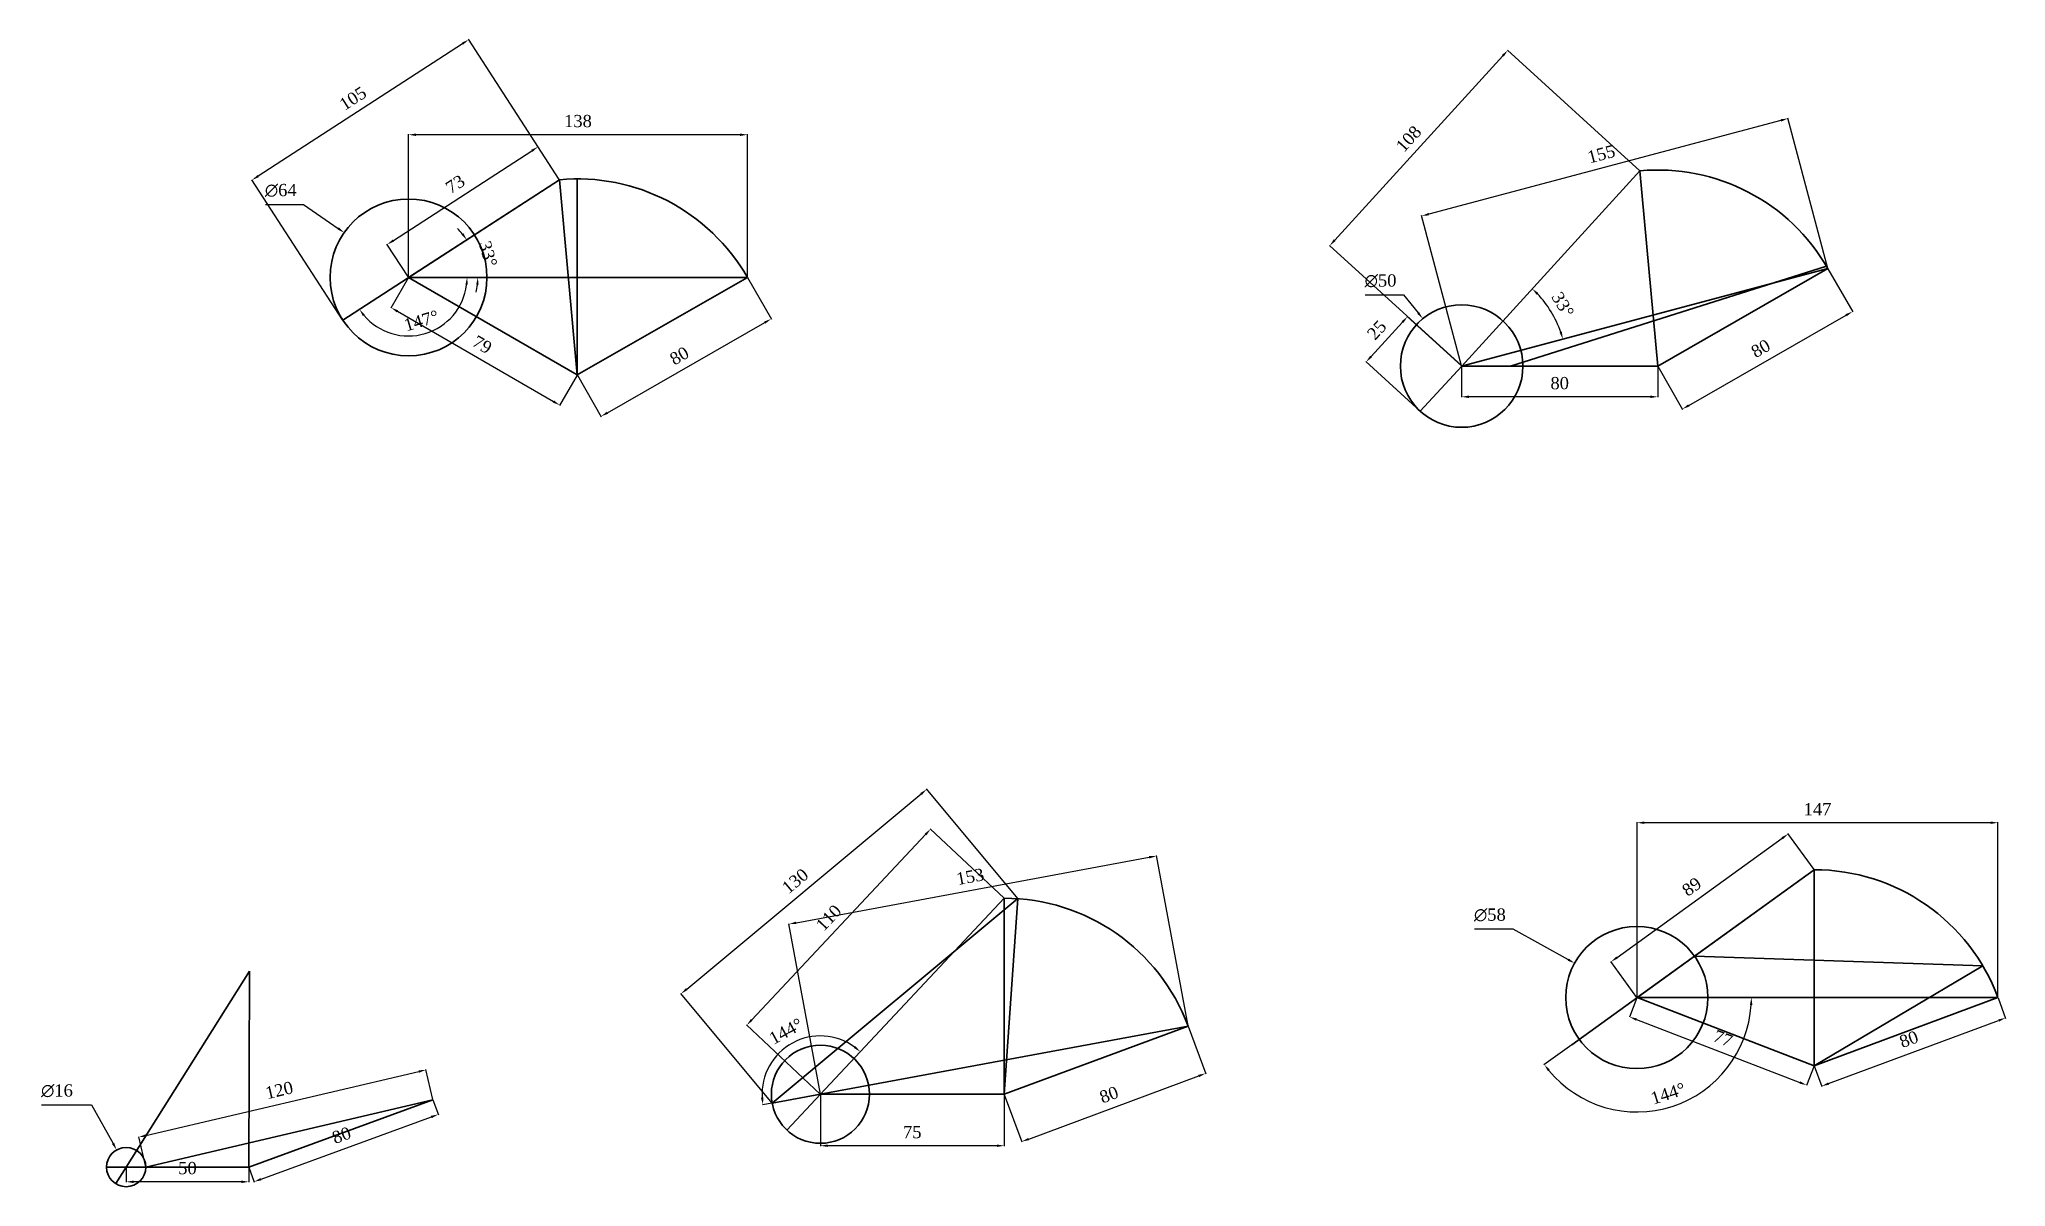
# Model space of a CAD drawing. Header units: inches. Extents: x 27 to 6622, y 41 to 2659.
# Drawn here: x 27 to 829, y 41 to 510 of the extents above; entities that cross this region are included whole.
import ezdxf

# ---------------------------------------------------------------- set-up
doc = ezdxf.new("R2010")
doc.units = ezdxf.units.IN
doc.header["$MEASUREMENT"] = 0
doc.layers.get('0').update_dxf_attribs({"lineweight": 35})
doc.layers.get('Defpoints').update_dxf_attribs({"color": 10})
doc.styles.get("Standard").update_dxf_attribs({"font": 'times.ttf', "height": 7})
doc.dimstyles.get("Standard").update_dxf_attribs({"dimtxt": 5, "dimasz": 3, "dimexe": 0.18, "dimexo": 0.0625, "dimgap": 3, "dimtad": 3, "dimtoh": 1, "dimdec": 0, "dimzin": 0, "dimdsep": 46, "dimtxsty": 'Standard', "dimcen": 0.09, "dimadec": 0, "dimazin": 0, "dimtfac": 1, "dimtdec": 0, "dimtofl": 0, "dimtmove": 0, "dimatfit": 3, "dimfxl": 1, "dimtolj": 1, "dimtzin": 0, "dimarcsym": 0})

msp = doc.modelspace()

# ---------------------------------------------------------------- blocks, each defined once
blk = doc.blocks.new('*D1')
at = {"color": 0, "lineweight": -2, "transparency": 16777216}
for p, q in [((187.59, 76.79), (189.82, 70.69)), ((117.44, 44.43), (186.94, 69.83)), ((112.45, 49.32), (114.68, 43.23))]:
    blk.add_line(p, q, dxfattribs=at)
at = {"color": 0, "transparency": 16777216}
for points in [[(186.77, 70.3), (187.11, 69.36), (189.75, 70.86)], [(117.26, 44.89), (117.61, 43.96), (114.62, 43.4)]]:
    blk.add_solid(points, dxfattribs=at)
at = {"layer": 'Defpoints', "color": 0, "transparency": 16777216}
for p in [(187.57, 76.85), (189.75, 70.86), (112.43, 49.38)]:
    blk.add_point(p, dxfattribs=at)
at = {"color": 0, "transparency": 16777216, "insert": (150.28, 62.34), "char_height": 5, "attachment_point": 5, "rotation": 20.08086}
blk.add_mtext('\\A1;80', dxfattribs=at)
blk = doc.blocks.new('*D2')
at = {"color": 0, "lineweight": -2, "transparency": 16777216}
for p, q in [((62.43, 49.32), (62.43, 43.19)), ((112.43, 49.32), (112.43, 43.19)), ((109.43, 43.37), (65.43, 43.37))]:
    blk.add_line(p, q, dxfattribs=at)
at = {"color": 0, "transparency": 16777216}
for points in [[(65.43, 43.87), (65.43, 42.87), (62.43, 43.37)], [(109.43, 43.87), (109.43, 42.87), (112.43, 43.37)]]:
    blk.add_solid(points, dxfattribs=at)
at = {"layer": 'Defpoints', "color": 0, "transparency": 16777216}
for p in [(62.43, 49.38), (112.43, 49.38), (62.43, 43.37)]:
    blk.add_point(p, dxfattribs=at)
at = {"color": 0, "transparency": 16777216, "insert": (87.43, 48.93), "char_height": 5, "attachment_point": 5}
blk.add_mtext('\\A1;50', dxfattribs=at)
blk = doc.blocks.new('*D3')
at = {"color": 0, "lineweight": -2, "transparency": 16777216}
for p, q in [((27.9, 74.8), (48.35, 74.8)), ((48.35, 74.8), (57.1, 59)), ((62.34, 49.38), (62.52, 49.38)), ((62.43, 49.29), (62.43, 49.47))]:
    blk.add_line(p, q, dxfattribs=at)
at = {"color": 0, "transparency": 16777216}
blk.add_solid([(57.54, 59.24), (56.66, 58.76), (58.55, 56.38)], dxfattribs=at)
at = {"layer": 'Defpoints', "color": 0, "transparency": 16777216}
for p in [(58.55, 56.38), (66.31, 42.38)]:
    blk.add_point(p, dxfattribs=at)
at = {"color": 0, "transparency": 16777216, "insert": (34.2, 80.5), "char_height": 5, "attachment_point": 5}
blk.add_mtext('\\A1;∅16', dxfattribs=at)
blk = doc.blocks.new('*D4')
at = {"color": 0, "lineweight": -2, "transparency": 16777216}
for p, q in [((70.49, 62.27), (181.78, 88.37)), ((187.55, 76.91), (184.66, 89.23)), ((70.42, 49.44), (67.53, 61.76))]:
    blk.add_line(p, q, dxfattribs=at)
at = {"color": 0, "transparency": 16777216}
for points in [[(181.67, 88.85), (181.9, 87.88), (184.7, 89.05)], [(70.37, 62.76), (70.6, 61.78), (67.57, 61.59)]]:
    blk.add_solid(points, dxfattribs=at)
at = {"layer": 'Defpoints', "color": 0, "transparency": 16777216}
for p in [(184.7, 89.05), (187.57, 76.85), (70.43, 49.38)]:
    blk.add_point(p, dxfattribs=at)
at = {"color": 0, "transparency": 16777216, "insert": (124.87, 80.73), "char_height": 5, "attachment_point": 5, "rotation": 13.19699}
blk.add_mtext('\\A1;120', dxfattribs=at)
blk = doc.blocks.new('*D5')
at = {"color": 0, "lineweight": -2, "transparency": 16777216}
for p, q in [((317.63, 109.45), (388.52, 185.08)), ((420.58, 159.13), (390.44, 187.39)), ((345.58, 79.13), (315.44, 107.39))]:
    blk.add_line(p, q, dxfattribs=at)
at = {"color": 0, "transparency": 16777216}
for points in [[(388.16, 185.42), (388.89, 184.73), (390.57, 187.26)], [(317.26, 109.8), (317.99, 109.11), (315.57, 107.26)]]:
    blk.add_solid(points, dxfattribs=at)
at = {"layer": 'Defpoints', "color": 0, "transparency": 16777216}
for p in [(390.57, 187.26), (420.62, 159.09), (345.62, 79.09)]:
    blk.add_point(p, dxfattribs=at)
at = {"color": 0, "transparency": 16777216, "insert": (349.02, 151.06), "char_height": 5, "attachment_point": 5, "rotation": 46.84761}
blk.add_mtext('\\A1;110', dxfattribs=at)
blk = doc.blocks.new('*D6')
at = {"color": 0, "lineweight": -2, "transparency": 16777216}
for p, q in [((495.62, 106.98), (482.72, 176.49)), ((335.7, 149.03), (479.8, 175.77)), ((345.61, 79.15), (332.72, 148.66))]:
    blk.add_line(p, q, dxfattribs=at)
at = {"color": 0, "transparency": 16777216}
for points in [[(479.71, 176.26), (479.89, 175.28), (482.75, 176.31)], [(335.61, 149.52), (335.79, 148.54), (332.75, 148.48)]]:
    blk.add_solid(points, dxfattribs=at)
at = {"layer": 'Defpoints', "color": 0, "transparency": 16777216}
for p in [(482.75, 176.31), (495.63, 106.92), (345.62, 79.09)]:
    blk.add_point(p, dxfattribs=at)
at = {"color": 0, "transparency": 16777216, "insert": (406.74, 167.86), "char_height": 5, "attachment_point": 5, "rotation": 10.51073}
blk.add_mtext('\\A1;153', dxfattribs=at)
blk = doc.blocks.new('*D7')
at = {"color": 0, "lineweight": -2, "transparency": 16777216}
for p, q in [((291.1, 122.01), (386.72, 201.62)), ((426.15, 158.95), (388.91, 203.68)), ((325.92, 75.49), (288.67, 120.22))]:
    blk.add_line(p, q, dxfattribs=at)
at = {"color": 0, "transparency": 16777216}
for points in [[(386.4, 202), (387.04, 201.24), (389.02, 203.54)], [(290.78, 122.39), (291.42, 121.62), (288.79, 120.09)]]:
    blk.add_solid(points, dxfattribs=at)
at = {"layer": 'Defpoints', "color": 0, "transparency": 16777216}
for p in [(389.02, 203.54), (426.19, 158.9), (325.96, 75.44)]:
    blk.add_point(p, dxfattribs=at)
at = {"color": 0, "transparency": 16777216, "insert": (335.35, 166.08), "char_height": 5, "attachment_point": 5, "rotation": 39.78144}
blk.add_mtext('\\A1;130', dxfattribs=at)
blk = doc.blocks.new('*D8')
at = {"color": 0, "lineweight": -2, "transparency": 16777216}
for p, q in [((345.62, 79.03), (345.62, 57.91)), ((420.62, 79.03), (420.62, 57.91)), ((417.62, 58.09), (348.62, 58.09))]:
    blk.add_line(p, q, dxfattribs=at)
at = {"color": 0, "transparency": 16777216}
for points in [[(348.62, 58.59), (348.62, 57.59), (345.62, 58.09)], [(417.62, 58.59), (417.62, 57.59), (420.62, 58.09)]]:
    blk.add_solid(points, dxfattribs=at)
at = {"layer": 'Defpoints', "color": 0, "transparency": 16777216}
for p in [(345.62, 79.09), (420.62, 79.09), (345.62, 58.09)]:
    blk.add_point(p, dxfattribs=at)
at = {"color": 0, "transparency": 16777216, "insert": (383.12, 63.63), "char_height": 5, "attachment_point": 5}
blk.add_mtext('\\A1;75', dxfattribs=at)
blk = doc.blocks.new('*D9')
at = {"color": 0, "lineweight": -2, "transparency": 16777216}
for p, q in [((495.65, 106.86), (502.86, 87.44)), ((430.6, 60.82), (499.98, 86.56)), ((420.65, 79.03), (427.85, 59.61))]:
    blk.add_line(p, q, dxfattribs=at)
at = {"color": 0, "transparency": 16777216}
for points in [[(499.81, 87.03), (500.16, 86.1), (502.79, 87.61)], [(430.43, 61.29), (430.78, 60.35), (427.79, 59.78)]]:
    blk.add_solid(points, dxfattribs=at)
at = {"layer": 'Defpoints', "color": 0, "transparency": 16777216}
for p in [(495.63, 106.92), (502.79, 87.61), (420.62, 79.09)]:
    blk.add_point(p, dxfattribs=at)
at = {"color": 0, "transparency": 16777216, "insert": (463.36, 78.9), "char_height": 5, "attachment_point": 5, "rotation": 20.35777}
blk.add_mtext('\\A1;80', dxfattribs=at)
blk = doc.blocks.new('*D10')
at = {"color": 0, "lineweight": -2, "transparency": 16777216}
blk.add_line((325.9, 75.43), (322.04, 74.72), dxfattribs=at)
blk.add_arc((345.62, 79.09), 23.8, 54.07354, 183.2848, dxfattribs=at)
at = {"color": 0, "transparency": 16777216}
for points in [[(359.91, 98.75), (359.27, 97.98), (361.9, 96.46)], [(322.36, 77.79), (321.36, 77.67), (322.22, 74.75)]]:
    blk.add_solid(points, dxfattribs=at)
at = {"layer": 'Defpoints', "color": 0, "transparency": 16777216}
for p in [(420.62, 159.09), (343.66, 102.81), (325.96, 75.44), (345.62, 79.09), (345.62, 79.09)]:
    blk.add_point(p, dxfattribs=at)
at = {"color": 0, "transparency": 16777216, "insert": (331.56, 104.81), "char_height": 5, "attachment_point": 5, "rotation": 28.67917}
blk.add_mtext('\\A1;144°', dxfattribs=at)
blk = doc.blocks.new('*D11')
at = {"color": 0, "lineweight": -2, "transparency": 16777216}
for p, q in [((750.97, 170.76), (740.35, 185.47)), ((670.65, 134.91), (738.02, 183.56)), ((678.74, 118.59), (668.11, 133.3))]:
    blk.add_line(p, q, dxfattribs=at)
at = {"color": 0, "transparency": 16777216}
for points in [[(737.73, 183.97), (738.31, 183.16), (740.45, 185.32)], [(670.36, 135.31), (670.94, 134.5), (668.22, 133.15)]]:
    blk.add_solid(points, dxfattribs=at)
at = {"layer": 'Defpoints', "color": 0, "transparency": 16777216}
for p in [(740.45, 185.32), (751.01, 170.71), (678.77, 118.54)]:
    blk.add_point(p, dxfattribs=at)
at = {"color": 0, "transparency": 16777216, "insert": (701.08, 163.74), "char_height": 5, "attachment_point": 5, "rotation": 35.83851}
blk.add_mtext('\\A1;89', dxfattribs=at)
blk = doc.blocks.new('*D12')
at = {"color": 0, "lineweight": -2, "transparency": 16777216}
for p, q in [((678.77, 118.6), (678.77, 190.07)), ((823.01, 189.89), (681.77, 189.89)), ((826.01, 118.6), (826.01, 190.07))]:
    blk.add_line(p, q, dxfattribs=at)
at = {"color": 0, "transparency": 16777216}
for points in [[(681.77, 190.39), (681.77, 189.39), (678.77, 189.89)], [(823.01, 190.39), (823.01, 189.39), (826.01, 189.89)]]:
    blk.add_solid(points, dxfattribs=at)
at = {"layer": 'Defpoints', "color": 0, "transparency": 16777216}
for p in [(678.77, 189.89), (678.77, 118.54), (826.01, 118.54)]:
    blk.add_point(p, dxfattribs=at)
at = {"color": 0, "transparency": 16777216, "insert": (752.39, 195.4), "char_height": 5, "attachment_point": 5}
blk.add_mtext('\\A1;147', dxfattribs=at)
blk = doc.blocks.new('*D13')
at = {"color": 0, "lineweight": -2, "transparency": 16777216}
for p, q in [((678.75, 118.48), (675.67, 110.48)), ((678.53, 109.57), (745.17, 83.9)), ((750.98, 90.65), (747.9, 82.65))]:
    blk.add_line(p, q, dxfattribs=at)
at = {"color": 0, "transparency": 16777216}
for points in [[(678.71, 110.04), (678.35, 109.1), (675.73, 110.65)], [(745.35, 84.36), (744.99, 83.43), (747.97, 82.82)]]:
    blk.add_solid(points, dxfattribs=at)
at = {"layer": 'Defpoints', "color": 0, "transparency": 16777216}
for p in [(678.77, 118.54), (751.01, 90.71), (747.97, 82.82)]:
    blk.add_point(p, dxfattribs=at)
at = {"color": 0, "transparency": 16777216, "insert": (713.83, 101.86), "char_height": 5, "attachment_point": 5, "rotation": 338.92878}
blk.add_mtext('\\A1;77', dxfattribs=at)
blk = doc.blocks.new('*D14')
at = {"color": 0, "lineweight": -2, "transparency": 16777216}
for p, q in [((826.03, 118.48), (829.15, 110.06)), ((756.9, 83.44), (826.28, 109.18)), ((751.03, 90.65), (754.15, 82.23))]:
    blk.add_line(p, q, dxfattribs=at)
at = {"color": 0, "transparency": 16777216}
for points in [[(826.11, 109.65), (826.45, 108.71), (829.09, 110.23)], [(756.73, 83.91), (757.08, 82.97), (754.09, 82.4)]]:
    blk.add_solid(points, dxfattribs=at)
at = {"layer": 'Defpoints', "color": 0, "transparency": 16777216}
for p in [(826.01, 118.54), (829.09, 110.23), (751.01, 90.71)]:
    blk.add_point(p, dxfattribs=at)
at = {"color": 0, "transparency": 16777216, "insert": (789.66, 101.52), "char_height": 5, "attachment_point": 5, "rotation": 20.35777}
blk.add_mtext('\\A1;80', dxfattribs=at)
blk = doc.blocks.new('*D15')
at = {"color": 0, "lineweight": -2, "transparency": 16777216}
blk.add_line((652.11, 99.28), (640.8, 91.11), dxfattribs=at)
blk.add_arc((678.77, 118.54), 46.66, 219.52325, 356.31526, dxfattribs=at)
at = {"color": 0, "transparency": 16777216}
for points in [[(724.83, 115.55), (725.83, 115.52), (725.43, 118.54)], [(642.39, 88.54), (643.18, 89.15), (640.95, 91.22)]]:
    blk.add_solid(points, dxfattribs=at)
at = {"layer": 'Defpoints', "color": 0, "transparency": 16777216}
for p in [(751.01, 170.71), (678.77, 118.54), (826.01, 118.54), (652.16, 99.32), (673.81, 72.15)]:
    blk.add_point(p, dxfattribs=at)
at = {"color": 0, "transparency": 16777216, "insert": (691.43, 79.39), "char_height": 5, "attachment_point": 5, "rotation": 17.91926}
blk.add_mtext('\\A1;144°', dxfattribs=at)
blk = doc.blocks.new('*D16')
at = {"color": 0, "lineweight": -2, "transparency": 16777216}
for p, q in [((612.44, 146.53), (628.05, 146.53)), ((628.05, 146.53), (650.68, 134.02)), ((678.59, 118.54), (678.77, 118.54)), ((678.68, 118.45), (678.68, 118.63))]:
    blk.add_line(p, q, dxfattribs=at)
at = {"color": 0, "transparency": 16777216}
blk.add_solid([(650.92, 134.46), (650.44, 133.58), (653.3, 132.57)], dxfattribs=at)
at = {"layer": 'Defpoints', "color": 0, "transparency": 16777216}
for p in [(653.3, 132.57), (704.06, 104.5)]:
    blk.add_point(p, dxfattribs=at)
at = {"color": 0, "transparency": 16777216, "insert": (618.75, 152.23), "char_height": 5, "attachment_point": 5}
blk.add_mtext('\\A1;∅58', dxfattribs=at)
blk = doc.blocks.new('*D17')
at = {"color": 0, "lineweight": -2, "transparency": 16777216}
for p, q in [((315.89, 412.33), (325.65, 395.3)), ((258.75, 357.17), (322.96, 393.97)), ((246.48, 372.55), (256.24, 355.52))]:
    blk.add_line(p, q, dxfattribs=at)
at = {"color": 0, "transparency": 16777216}
for points in [[(322.71, 394.4), (323.2, 393.53), (325.56, 395.46)], [(258.5, 357.6), (259, 356.73), (256.15, 355.68)]]:
    blk.add_solid(points, dxfattribs=at)
at = {"layer": 'Defpoints', "color": 0, "transparency": 16777216}
for p in [(315.86, 412.38), (325.56, 395.46), (246.45, 372.6)]:
    blk.add_point(p, dxfattribs=at)
at = {"color": 0, "transparency": 16777216, "insert": (288.09, 380.39), "char_height": 5, "attachment_point": 5, "rotation": 29.81988}
blk.add_mtext('\\A1;80', dxfattribs=at)
blk = doc.blocks.new('*D18')
at = {"color": 0, "lineweight": -2, "transparency": 16777216}
for p, q in [((239.12, 452.32), (230.36, 465.84)), ((171.44, 427.44), (227.94, 464.06)), ((177.59, 412.44), (168.83, 425.96))]:
    blk.add_line(p, q, dxfattribs=at)
at = {"color": 0, "transparency": 16777216}
for points in [[(227.67, 464.48), (228.21, 463.64), (230.46, 465.69)], [(171.17, 427.86), (171.71, 427.02), (168.92, 425.81)]]:
    blk.add_solid(points, dxfattribs=at)
at = {"layer": 'Defpoints', "color": 0, "transparency": 16777216}
for p in [(230.46, 465.69), (239.16, 452.27), (177.62, 412.38)]:
    blk.add_point(p, dxfattribs=at)
at = {"color": 0, "transparency": 16777216, "insert": (196.67, 450.41), "char_height": 5, "attachment_point": 5, "rotation": 32.95101}
blk.add_mtext('\\A1;73', dxfattribs=at)
blk = doc.blocks.new('*D19')
at = {"color": 0, "lineweight": -2, "transparency": 16777216}
for p, q in [((177.62, 412.45), (177.62, 470.78)), ((312.86, 470.6), (180.62, 470.6)), ((315.86, 412.45), (315.86, 470.78))]:
    blk.add_line(p, q, dxfattribs=at)
at = {"color": 0, "transparency": 16777216}
for points in [[(180.62, 471.1), (180.62, 470.1), (177.62, 470.6)], [(312.86, 471.1), (312.86, 470.1), (315.86, 470.6)]]:
    blk.add_solid(points, dxfattribs=at)
at = {"layer": 'Defpoints', "color": 0, "transparency": 16777216}
for p in [(177.62, 470.6), (177.62, 412.38), (315.86, 412.38)]:
    blk.add_point(p, dxfattribs=at)
at = {"color": 0, "transparency": 16777216, "insert": (246.74, 476.16), "char_height": 5, "attachment_point": 5}
blk.add_mtext('\\A1;138', dxfattribs=at)
blk = doc.blocks.new('*D20')
at = {"color": 0, "lineweight": -2, "transparency": 16777216}
for p, q in [((177.59, 412.33), (170.4, 399.89)), ((173.09, 398.55), (236.72, 361.77)), ((246.42, 372.55), (239.23, 360.11))]:
    blk.add_line(p, q, dxfattribs=at)
at = {"color": 0, "transparency": 16777216}
for points in [[(173.34, 398.98), (172.84, 398.11), (170.49, 400.05)], [(236.97, 362.2), (236.47, 361.33), (239.32, 360.26)]]:
    blk.add_solid(points, dxfattribs=at)
at = {"layer": 'Defpoints', "color": 0, "transparency": 16777216}
for p in [(177.62, 412.38), (246.45, 372.6), (239.32, 360.26)]:
    blk.add_point(p, dxfattribs=at)
at = {"color": 0, "transparency": 16777216, "insert": (207.68, 384.96), "char_height": 5, "attachment_point": 5, "rotation": 329.97132}
blk.add_mtext('\\A1;79', dxfattribs=at)
blk = doc.blocks.new('*D21')
at = {"color": 0, "lineweight": -2, "transparency": 16777216}
for start, end in [(39.03933, 45.12765), (347.82336, 353.91168)]:
    blk.add_arc((177.62, 412.38), 28.25, start, end, dxfattribs=at)
at = {"color": 0, "transparency": 16777216}
for points in [[(199.97, 430.47), (199.16, 429.88), (201.33, 427.75)], [(205.21, 409.42), (206.21, 409.36), (205.87, 412.38)]]:
    blk.add_solid(points, dxfattribs=at)
at = {"layer": 'Defpoints', "color": 0, "transparency": 16777216}
for p in [(239.16, 452.27), (205.35, 417.77), (177.62, 412.38), (177.62, 412.38), (315.86, 412.38)]:
    blk.add_point(p, dxfattribs=at)
at = {"color": 0, "transparency": 16777216, "insert": (210.04, 421.97), "char_height": 5, "attachment_point": 5, "rotation": 286.47551}
blk.add_mtext('\\A1;33°', dxfattribs=at)
blk = doc.blocks.new('*D22')
at = {"color": 0, "lineweight": -2, "transparency": 16777216}
for p, q in [((119.21, 442.19), (134.79, 442.19)), ((134.79, 442.19), (148.9, 432.38)), ((177.53, 412.38), (177.71, 412.38)), ((177.62, 412.29), (177.62, 412.47))]:
    blk.add_line(p, q, dxfattribs=at)
at = {"color": 0, "transparency": 16777216}
blk.add_solid([(149.18, 432.79), (148.61, 431.97), (151.36, 430.66)], dxfattribs=at)
at = {"layer": 'Defpoints', "color": 0, "transparency": 16777216}
for p in [(151.36, 430.66), (203.89, 394.11)]:
    blk.add_point(p, dxfattribs=at)
at = {"color": 0, "transparency": 16777216, "insert": (125.5, 447.88), "char_height": 5, "attachment_point": 5}
blk.add_mtext('\\A1;∅64', dxfattribs=at)
blk = doc.blocks.new('*D23')
at = {"color": 0, "lineweight": -2, "transparency": 16777216}
for p, q in [((199.62, 507.75), (116.27, 453.73)), ((239.12, 452.32), (202.04, 509.54)), ((150.74, 395.03), (113.65, 452.25))]:
    blk.add_line(p, q, dxfattribs=at)
at = {"color": 0, "transparency": 16777216}
for points in [[(199.34, 508.17), (199.89, 507.33), (202.13, 509.39)], [(115.99, 454.15), (116.54, 453.31), (113.75, 452.1)]]:
    blk.add_solid(points, dxfattribs=at)
at = {"layer": 'Defpoints', "color": 0, "transparency": 16777216}
for p in [(113.75, 452.1), (239.16, 452.27), (150.77, 394.98)]:
    blk.add_point(p, dxfattribs=at)
at = {"color": 0, "transparency": 16777216, "insert": (154.92, 485.4), "char_height": 5, "attachment_point": 5, "rotation": 32.95101}
blk.add_mtext('\\A1;105', dxfattribs=at)
blk = doc.blocks.new('*D24')
at = {"color": 0, "lineweight": -2, "transparency": 16777216}
blk.add_arc((177.62, 412.38), 23.89, 220.15193, 352.79908, dxfattribs=at)
at = {"color": 0, "transparency": 16777216}
for points in [[(200.82, 409.42), (201.82, 409.36), (201.51, 412.38)], [(158.97, 396.68), (159.77, 397.28), (157.58, 399.39)]]:
    blk.add_solid(points, dxfattribs=at)
at = {"layer": 'Defpoints', "color": 0, "transparency": 16777216}
for p in [(239.16, 452.27), (177.62, 412.38), (315.86, 412.38), (150.77, 394.98), (174.29, 388.73)]:
    blk.add_point(p, dxfattribs=at)
at = {"color": 0, "transparency": 16777216, "insert": (182.84, 394.76), "char_height": 5, "attachment_point": 5, "rotation": 16.47551}
blk.add_mtext('\\A1;147°', dxfattribs=at)
blk = doc.blocks.new('*D25')
at = {"color": 0, "lineweight": -2, "transparency": 16777216}
blk.add_arc((607.22, 376.22), 42.72, 18.9339, 43.59104, dxfattribs=at)
at = {"color": 0, "transparency": 16777216}
for points in [[(637.82, 405.32), (638.52, 406.03), (636.02, 407.77)], [(648.11, 390.22), (647.16, 389.93), (648.51, 387.21)]]:
    blk.add_solid(points, dxfattribs=at)
at = {"layer": 'Defpoints', "color": 0, "transparency": 16777216}
for p in [(679.93, 455.88), (756.63, 416), (645.69, 394.82), (587.9, 371.07), (593.74, 361.44)]:
    blk.add_point(p, dxfattribs=at)
at = {"color": 0, "transparency": 16777216, "insert": (648.49, 401.27), "char_height": 5, "attachment_point": 5, "rotation": 301.26247}
blk.add_mtext('\\A1;33°', dxfattribs=at)
blk = doc.blocks.new('*D26')
at = {"color": 0, "lineweight": -2, "transparency": 16777216}
for p, q in [((607.22, 376.15), (607.22, 363.49)), ((687.22, 376.15), (687.22, 363.49)), ((684.22, 363.67), (610.22, 363.67))]:
    blk.add_line(p, q, dxfattribs=at)
at = {"color": 0, "transparency": 16777216}
for points in [[(610.22, 364.17), (610.22, 363.17), (607.22, 363.67)], [(684.22, 364.17), (684.22, 363.17), (687.22, 363.67)]]:
    blk.add_solid(points, dxfattribs=at)
at = {"layer": 'Defpoints', "color": 0, "transparency": 16777216}
for p in [(607.22, 376.22), (687.22, 376.22), (607.22, 363.67)]:
    blk.add_point(p, dxfattribs=at)
at = {"color": 0, "transparency": 16777216, "insert": (647.22, 369.22), "char_height": 5, "attachment_point": 5}
blk.add_mtext('\\A1;80', dxfattribs=at)
blk = doc.blocks.new('*D27')
at = {"color": 0, "lineweight": -2, "transparency": 16777216}
for p, q in [((756.66, 415.94), (766.78, 398.3)), ((699.88, 360.16), (764.08, 396.96)), ((687.25, 376.16), (697.37, 358.51))]:
    blk.add_line(p, q, dxfattribs=at)
at = {"color": 0, "transparency": 16777216}
for points in [[(763.84, 397.39), (764.33, 396.53), (766.69, 398.45)], [(699.63, 360.6), (700.13, 359.73), (697.28, 358.67)]]:
    blk.add_solid(points, dxfattribs=at)
at = {"layer": 'Defpoints', "color": 0, "transparency": 16777216}
for p in [(756.63, 416), (766.69, 398.45), (687.22, 376.22)]:
    blk.add_point(p, dxfattribs=at)
at = {"color": 0, "transparency": 16777216, "insert": (729.22, 383.38), "char_height": 5, "attachment_point": 5, "rotation": 29.81988}
blk.add_mtext('\\A1;80', dxfattribs=at)
blk = doc.blocks.new('*D28')
at = {"color": 0, "lineweight": -2, "transparency": 16777216}
for p, q in [((737.43, 476.45), (593.82, 438.21)), ((756.61, 416.06), (740.28, 477.39)), ((607.21, 376.28), (590.88, 437.61))]:
    blk.add_line(p, q, dxfattribs=at)
at = {"color": 0, "transparency": 16777216}
for points in [[(737.3, 476.93), (737.56, 475.96), (740.33, 477.22)], [(593.69, 438.69), (593.95, 437.72), (590.92, 437.44)]]:
    blk.add_solid(points, dxfattribs=at)
at = {"layer": 'Defpoints', "color": 0, "transparency": 16777216}
for p in [(590.92, 437.44), (756.63, 416), (607.22, 376.22)]:
    blk.add_point(p, dxfattribs=at)
at = {"color": 0, "transparency": 16777216, "insert": (664.2, 462.69), "char_height": 5, "attachment_point": 5, "rotation": 14.90994}
blk.add_mtext('\\A1;155', dxfattribs=at)
blk = doc.blocks.new('*D29')
at = {"color": 0, "lineweight": -2, "transparency": 16777216}
for p, q in [((567.85, 405.29), (583.44, 405.29)), ((583.44, 405.29), (589.49, 397.89)), ((607.13, 376.22), (607.31, 376.22)), ((607.22, 376.13), (607.22, 376.31))]:
    blk.add_line(p, q, dxfattribs=at)
at = {"color": 0, "transparency": 16777216}
blk.add_solid([(589.88, 398.2), (589.11, 397.57), (591.39, 395.56)], dxfattribs=at)
at = {"layer": 'Defpoints', "color": 0, "transparency": 16777216}
for p in [(591.39, 395.56), (623.05, 356.87)]:
    blk.add_point(p, dxfattribs=at)
at = {"color": 0, "transparency": 16777216, "insert": (574.14, 410.98), "char_height": 5, "attachment_point": 5}
blk.add_mtext('\\A1;∅50', dxfattribs=at)
blk = doc.blocks.new('*D30')
at = {"color": 0, "lineweight": -2, "transparency": 16777216}
for p, q in [((570.3, 380.13), (583.1, 394.17)), ((607.18, 376.26), (584.99, 396.5)), ((590.32, 357.79), (568.14, 378.04))]:
    blk.add_line(p, q, dxfattribs=at)
at = {"color": 0, "transparency": 16777216}
for points in [[(582.74, 394.5), (583.47, 393.83), (585.13, 396.38)], [(569.93, 380.47), (570.67, 379.8), (568.27, 377.92)]]:
    blk.add_solid(points, dxfattribs=at)
at = {"layer": 'Defpoints', "color": 0, "transparency": 16777216}
for p in [(585.13, 396.38), (607.22, 376.22), (590.37, 357.75)]:
    blk.add_point(p, dxfattribs=at)
at = {"color": 0, "transparency": 16777216, "insert": (572.6, 390.89), "char_height": 5, "attachment_point": 5, "rotation": 47.615}
blk.add_mtext('\\A1;25', dxfattribs=at)
blk = doc.blocks.new('*D31')
at = {"color": 0, "lineweight": -2, "transparency": 16777216}
for p, q in [((555.43, 427.57), (624, 502.8)), ((679.88, 455.92), (625.89, 505.14)), ((607.27, 376.26), (553.27, 425.47))]:
    blk.add_line(p, q, dxfattribs=at)
at = {"color": 0, "transparency": 16777216}
for points in [[(623.63, 503.14), (624.37, 502.46), (626.03, 505.02)], [(555.06, 427.91), (555.8, 427.23), (553.41, 425.35)]]:
    blk.add_solid(points, dxfattribs=at)
at = {"layer": 'Defpoints', "color": 0, "transparency": 16777216}
for p in [(626.03, 505.02), (679.93, 455.88), (607.31, 376.22)]:
    blk.add_point(p, dxfattribs=at)
at = {"color": 0, "transparency": 16777216, "insert": (585.61, 468.93), "char_height": 5, "attachment_point": 5, "rotation": 47.65033}
blk.add_mtext('\\A1;108', dxfattribs=at)

# ---------------------------------------------------------------- dimensions: what is measured, and where the dimension line sits
for p1, p2, distance, picture, middle in [((239.16, 452.27), (150.77, 394.98), -68.07, '*D23', (154.92, 485.4)), ((607.31, 376.22), (679.93, 455.88), 72.94, '*D31', (585.61, 468.93)), ((756.63, 416), (607.22, 376.22), -63.35, '*D28', (664.2, 462.69)), ((177.62, 412.38), (239.16, 452.27), 15.99, '*D18', (196.67, 450.41)), ((177.62, 412.38), (246.45, 372.6), -14.25, '*D20', (207.68, 384.96)), ((246.45, 372.6), (315.86, 412.38), -19.51, '*D17', (288.09, 380.39)), ((687.22, 376.22), (756.63, 416), -20.22, '*D27', (729.22, 383.38)), ((590.37, 357.75), (607.22, 376.22), 29.92, '*D30', (572.6, 390.89)), ((325.96, 75.44), (426.19, 158.9), 58.09, '*D7', (335.35, 166.08)), ((345.62, 79.09), (420.62, 159.09), 41.19, '*D5', (349.02, 151.06)), ((678.77, 118.54), (751.01, 170.71), 18.03, '*D11', (701.08, 163.74)), ((345.62, 79.09), (495.63, 106.92), 70.58, '*D6', (406.74, 167.86)), ((678.77, 118.54), (751.01, 90.71), -8.46, '*D13', (713.83, 101.86)), ((751.01, 90.71), (826.01, 118.54), -8.86, '*D14', (789.66, 101.52)), ((420.62, 79.09), (495.63, 106.92), -20.6, '*D9', (463.36, 78.9)), ((70.43, 49.38), (187.57, 76.85), 12.54, '*D4', (124.87, 80.73)), ((112.43, 49.38), (187.57, 76.85), -6.37, '*D1', (150.28, 62.34))]:
    dim = msp.add_aligned_dim(p1=p1, p2=p2, distance=distance, dimstyle='Standard')
    dim.commit()
    dim.dimension.update_dxf_attribs({"geometry": picture, "text_midpoint": middle})
for base, p1, p2, picture, middle in [((177.62, 470.6), (315.86, 412.38), (177.62, 412.38), '*D19', (246.74, 476.16)), ((607.22, 363.67), (687.22, 376.22), (607.22, 376.22), '*D26', (647.22, 369.22)), ((678.77, 189.89), (826.01, 118.54), (678.77, 118.54), '*D12', (752.39, 195.4)), ((345.62, 58.09), (420.62, 79.09), (345.62, 79.09), '*D8', (383.12, 63.63)), ((62.43, 43.37), (112.43, 49.38), (62.43, 49.38), '*D2', (87.43, 48.93))]:
    dim = msp.add_linear_dim(base=base, p1=p1, p2=p2, dimstyle='Standard')
    dim.commit()
    dim.dimension.update_dxf_attribs({"geometry": picture, "text_midpoint": middle})
for p1, p2, picture, middle in [((203.89, 394.11), (151.36, 430.66), '*D22', (125.5, 442.19)), ((623.05, 356.87), (591.39, 395.56), '*D29', (574.14, 405.29)), ((704.06, 104.5), (653.3, 132.57), '*D16', (618.75, 146.53)), ((66.31, 42.38), (58.55, 56.38), '*D3', (34.2, 74.8))]:
    dim = msp.add_diameter_dim_2p(p1=p1, p2=p2, dimstyle='Standard')
    dim.commit()
    dim.dimension.update_dxf_attribs({"geometry": picture, "text_midpoint": middle, "dimtype": 163})
for base, line1, line2, picture, middle in [((174.29, 388.73), ((239.16, 452.27), (150.77, 394.98)), ((315.86, 412.38), (177.62, 412.38)), '*D24', (182.84, 394.76)), ((205.35, 417.77), ((315.86, 412.38), (177.62, 412.38)), ((177.62, 412.38), (239.16, 452.27)), '*D21', (210.04, 421.97)), ((645.69, 394.82), ((756.63, 416), (587.9, 371.07)), ((679.93, 455.88), (593.74, 361.44)), '*D25', (648.49, 401.27)), ((673.81, 72.15), ((826.01, 118.54), (678.77, 118.54)), ((751.01, 170.71), (652.16, 99.32)), '*D15', (691.43, 79.39)), ((343.66, 102.81), ((345.62, 79.09), (420.62, 159.09)), ((345.62, 79.09), (325.96, 75.44)), '*D10', (331.56, 104.81))]:
    dim = msp.add_angular_dim_2l(base=base, line1=line1, line2=line2, dimstyle='Standard')
    dim.commit()
    dim.dimension.update_dxf_attribs({"geometry": picture, "text_midpoint": middle})

# ---------------------------------------------------------------- linework, layer by layer
for p, q in [((239.16, 452.27), (150.77, 394.98)), ((177.62, 412.38), (239.16, 452.27)), ((246.45, 372.6), (239.16, 452.27)), ((246.45, 452.6), (246.45, 372.6)), ((607.31, 376.22), (679.93, 455.88)), ((687.22, 376.22), (679.93, 455.88)), ((315.86, 412.38), (177.62, 412.38)), ((177.62, 412.38), (246.45, 372.6)), ((246.45, 372.6), (315.86, 412.38)), ((756.63, 416), (607.22, 376.22)), ((627.22, 376.22), (756.06, 416.98)), ((687.22, 376.22), (756.63, 416)), ((590.37, 357.75), (607.31, 376.22)), ((687.22, 376.22), (607.22, 376.22)), ((751.01, 170.71), (652.16, 99.32)), ((678.77, 118.54), (751.01, 170.71)), ((751.01, 90.71), (751.01, 170.71)), ((325.96, 75.44), (426.19, 158.9)), ((345.62, 79.09), (420.62, 159.09)), ((420.62, 79.09), (420.62, 159.09)), ((426.19, 158.9), (420.62, 79.09)), ((112.75, 129.38), (62.43, 49.38)), ((112.43, 49.38), (112.75, 129.38)), ((702.22, 135.47), (819.84, 131.47)), ((819.84, 131.47), (751.01, 90.71)), ((826.01, 118.54), (678.77, 118.54)), ((678.77, 118.54), (751.01, 90.71)), ((751.01, 90.71), (826.01, 118.54)), ((345.62, 79.09), (495.63, 106.92)), ((420.62, 79.09), (495.63, 106.92)), ((70.43, 49.38), (187.57, 76.85)), ((112.43, 49.38), (187.57, 76.85)), ((345.62, 79.09), (325.96, 75.44)), ((345.62, 79.09), (331.95, 64.5)), ((420.62, 79.09), (345.62, 79.09)), ((62.43, 49.38), (54.43, 49.38)), ((62.43, 49.38), (58.17, 42.61)), ((112.43, 49.38), (62.43, 49.38))]:
    msp.add_line(p, q)
for centre, radius in [((177.62, 412.38), 32), ((607.22, 376.22), 25), ((678.68, 118.54), 29), ((345.62, 79.09), 20), ((62.43, 49.38), 8)]:
    msp.add_circle(centre, radius)
for centre, start, end in [((246.45, 372.6), 29.81988, 95.23), ((687.22, 376.22), 29.81988, 95.23), ((751.01, 90.71), 20.35777, 90), ((420.62, 79.09), 20.35777, 90)]:
    msp.add_arc(centre, 80, start, end)

msp.set_redraw_order([(e.dxf.handle, doc.entitydb.next_handle()) for e in msp.query("TEXT MTEXT ATTDEF DIMENSION ARC_DIMENSION")])  # texts and dimensions are drawn at this point

doc.saveas('drawing.dxf')
